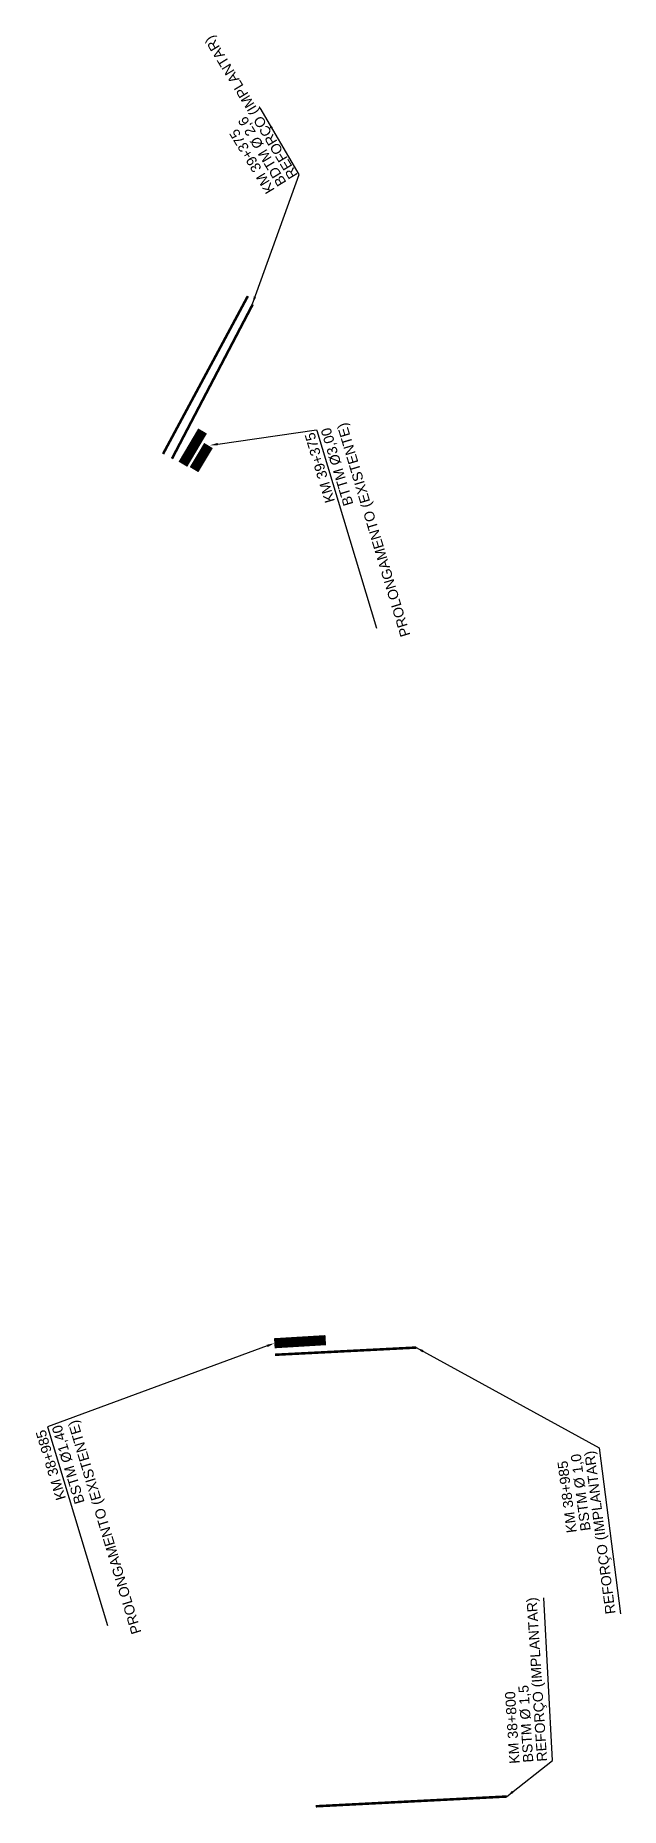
# Model space of a CAD drawing. Header units: metres. Extents: x 290209 to 324422, y 7399791 to 7463837.
# Drawn here: x 321409 to 321640, y 7423976 to 7424678 of the extents above; entities that cross this region are included whole.
import ezdxf
from ezdxf import colors
from ezdxf.entities.mleader import LeaderData, LeaderLine
from ezdxf.math import Vec2, Vec3

# ---------------------------------------------------------------- set-up
doc = ezdxf.new("R2010")
doc.units = ezdxf.units.M
for name, color, linetype in [('_DRENAGEM _TEXTOS_TIC', 2, 'Continuous'), ('_DRENAGEM_AMPLIAÇÃO DE BUEIRO-TIC', 23, 'Continuous'), ('BUEIRO_1.5', 50, 'Continuous'), ('BUEIRO_2.6', 50, 'Continuous'), ('BUEIRO_TEXTO', 2, 'Continuous')]:
    doc.layers.add(name, color=color, linetype=linetype)
doc.styles.add('$0$DIM', font='arial.ttf', dxfattribs={"width": 0.8})
doc.styles.add('SIMPLEX', font='simplex.shx')
doc.styles.get("Standard").update_dxf_attribs({"font": 'simplex.shx'})
doc.dimstyles.get("Standard").update_dxf_attribs({"dimtxt": 0.18, "dimasz": 0.18, "dimexe": 0.18, "dimexo": 0.0625, "dimgap": 0.09, "dimtad": 0, "dimtih": 1, "dimtoh": 1, "dimdec": 4, "dimzin": 0, "dimdsep": 46, "dimtxsty": 'Standard', "dimcen": 0.09, "dimadec": 0, "dimazin": 0, "dimtfac": 1, "dimtdec": 4, "dimtofl": 0, "dimtmove": 0, "dimatfit": 3, "dimfxl": 1, "dimtolj": 1, "dimtzin": 0, "dimarcsym": 0})

msp = doc.modelspace()

# ---------------------------------------------------------------- texts
at = {"layer": 'BUEIRO_TEXTO', "style": '$0$DIM'}
for s, rotation, p in [('REFORÇO (IMPLANTAR) ', 121.318228, (321512.548, 7424622.312)), ('KM 39+375', 121.318228, (321503.417, 7424616.432)), ('BDTM Ø 2,6', 121.318228, (321508.053, 7424619.42)), ('KM 38+985', 97.46965, (321622.926, 7424084.617)), ('BSTM Ø 1,0', 97.46965, (321628.46, 7424085.39)), ('REFORÇO (IMPLANTAR) ', 97.46965, (321638.304, 7424052.437)), ('REFORÇO (IMPLANTAR) ', 93.721717, (321611.209, 7423993.873)), ('KM 38+800', 93.721717, (321600.311, 7423993.014)), ('BSTM Ø 1,5', 93.721717, (321605.734, 7423993.506))]:
    msp.add_text(s, height=4, rotation=rotation, dxfattribs=at).set_placement(p)

# ---------------------------------------------------------------- linework, layer by layer
at = {"layer": '_DRENAGEM_AMPLIAÇÃO DE BUEIRO-TIC', "const_width": 4, "elevation": 773.546}
for points in [[(321466.93, 7424507.721), (321474.719, 7424520.893)], [(321471.337, 7424505.581), (321477.065, 7424515.141)]]:
    msp.add_lwpolyline(points, dxfattribs=at)
at = {"layer": '_DRENAGEM_AMPLIAÇÃO DE BUEIRO-TIC', "const_width": 4}
msp.add_lwpolyline([(321523.504, 7424160.713), (321503.129, 7424159.482)], dxfattribs=at)
msp.add_lwpolyline([(321523.504, 7424160.713), (321503.129, 7424159.482)], dxfattribs=at)
at = {"layer": 'BUEIRO_1.5', "ltscale": 5, "const_width": 1.005}
for points in [[(321559.333, 7424157.774), (321503.363, 7424154.911)], [(321595.241, 7423979.907), (321519.559, 7423976.035)]]:
    msp.add_lwpolyline(points, dxfattribs=at)
at = {"layer": 'BUEIRO_2.6', "ltscale": 5, "const_width": 1.005}
for points in [[(321492.641, 7424574.334), (321459.062, 7424511.797)], [(321494.588, 7424571.093), (321462.591, 7424509.914)]]:
    msp.add_lwpolyline(points, dxfattribs=at)

msp.set_redraw_order([(e.dxf.handle, doc.entitydb.next_handle()) for e in msp.query("TEXT MTEXT ATTDEF DIMENSION ARC_DIMENSION")])  # texts and dimensions are drawn at this point

# ---------------------------------------------------------------- leaders
at = {"layer": '_DRENAGEM _TEXTOS_TIC', "color": 2, "linetype": 'Continuous', "lineweight": -3}
ml = msp.add_multileader_mtext('Standard', dxfattribs=at)
ml.set_content('{\\fArial|b0|i0|c0|p34;\\C256;KM 39+375\\PBTTM %%C3,00\\PPROLONGAMENTO (EXISTENTE)}', color=2, style='SIMPLEX')
ml.set_leader_properties(color=256)
ml.build(insert=Vec2(0, 0))
ml.multileader.update_dxf_attribs({"text_right_attachment_type": 6, "dogleg_length": 0.36, "arrow_head_size": 3})
ctx = ml.context
ctx.base_point, ctx.arrow_head_size, ctx.landing_gap_size, ctx.plane_origin, ctx.plane_x_axis, ctx.plane_y_axis = Vec3(321542.781, 7424436.329), 3, 0.09, Vec3(321775.928, 7424457.915), Vec3(-0.2880577, 0.9576131), Vec3(-0.9576131, -0.2880577)
ctx.right_attachment, ctx.text_align_type = 6, 2
notes = []
notes.append((ctx, [(1, (1, 1, 0), (321519.887, 7424521.423), (0.2880577, -0.9576131), 0.36, [(0, [(321477.732, 7424515.26)], 0, [])])]))
ctx.mtext.insert, ctx.mtext.text_direction, ctx.mtext.rotation, ctx.mtext.width, ctx.mtext.defined_height, ctx.mtext.alignment, ctx.mtext.flow_direction = Vec3(321515.06, 7424519.501), Vec3(-0.2880577, 0.9576131), 1.8629943, 111.77672, 31.932, 3, 5
ml = msp.add_multileader_mtext('Standard', dxfattribs=at)
ml.set_content('{\\fArial|b0|i0|c0|p34;\\C256;KM 38+985\\PBSTM %%C1,40\\PPROLONGAMENTO (EXISTENTE)}', color=2, style='SIMPLEX')
ml.set_leader_properties(color=256)
ml.build(insert=Vec2(0, 0))
ml.multileader.update_dxf_attribs({"text_right_attachment_type": 6, "dogleg_length": 0.36, "arrow_head_size": 3})
ctx = ml.context
ctx.base_point, ctx.arrow_head_size, ctx.landing_gap_size, ctx.plane_origin, ctx.plane_x_axis, ctx.plane_y_axis = Vec3(321436.248, 7424041.212), 3, 0.09, Vec3(321659.966, 7424021.812), Vec3(-0.2880577, 0.9576131), Vec3(-0.9576131, -0.2880577)
ctx.right_attachment, ctx.text_align_type = 6, 2
notes.append((ctx, [(1, (1, 1, 0), (321413.353, 7424126.306), (0.2880577, -0.9576131), 0.36, [(0, [(321503.129, 7424159.482)], 0, [])])]))
ctx.mtext.insert, ctx.mtext.text_direction, ctx.mtext.rotation, ctx.mtext.width, ctx.mtext.defined_height, ctx.mtext.alignment, ctx.mtext.flow_direction = Vec3(321408.527, 7424124.384), Vec3(-0.2880577, 0.9576131), 1.8629943, 111.77672, 31.932, 3, 5
at = {"layer": 'BUEIRO_TEXTO'}
for points in [[(321494.437, 7424571.222), (321513.034, 7424622.51), (321497.481, 7424648.95)], [(321559.333, 7424157.774), (321631.779, 7424118.064), (321640.263, 7424052.229)], [(321595.241, 7423979.907), (321613.257, 7423994.205), (321609.893, 7424058.651)]]:
    msp.add_leader(points, dimstyle='Standard', override={"dimasz": 3}, dxfattribs=at)
for ctx, leaders in notes:
    for number, flags, end, landing, length, lines in leaders:
        leader = LeaderData()
        leader.index, (leader.has_last_leader_line, leader.has_dogleg_vector, leader.attachment_direction) = number, flags
        leader.last_leader_point, leader.dogleg_vector, leader.dogleg_length = Vec3(end), Vec3(landing), length
        for number, points, colour, breaks in lines:
            line = LeaderLine()
            line.index, line.vertices, line.color, line.breaks = number, Vec3.list(points), colors.encode_raw_color(colour), breaks
            leader.lines.append(line)
        ctx.leaders.append(leader)

doc.saveas('drawing.dxf')
